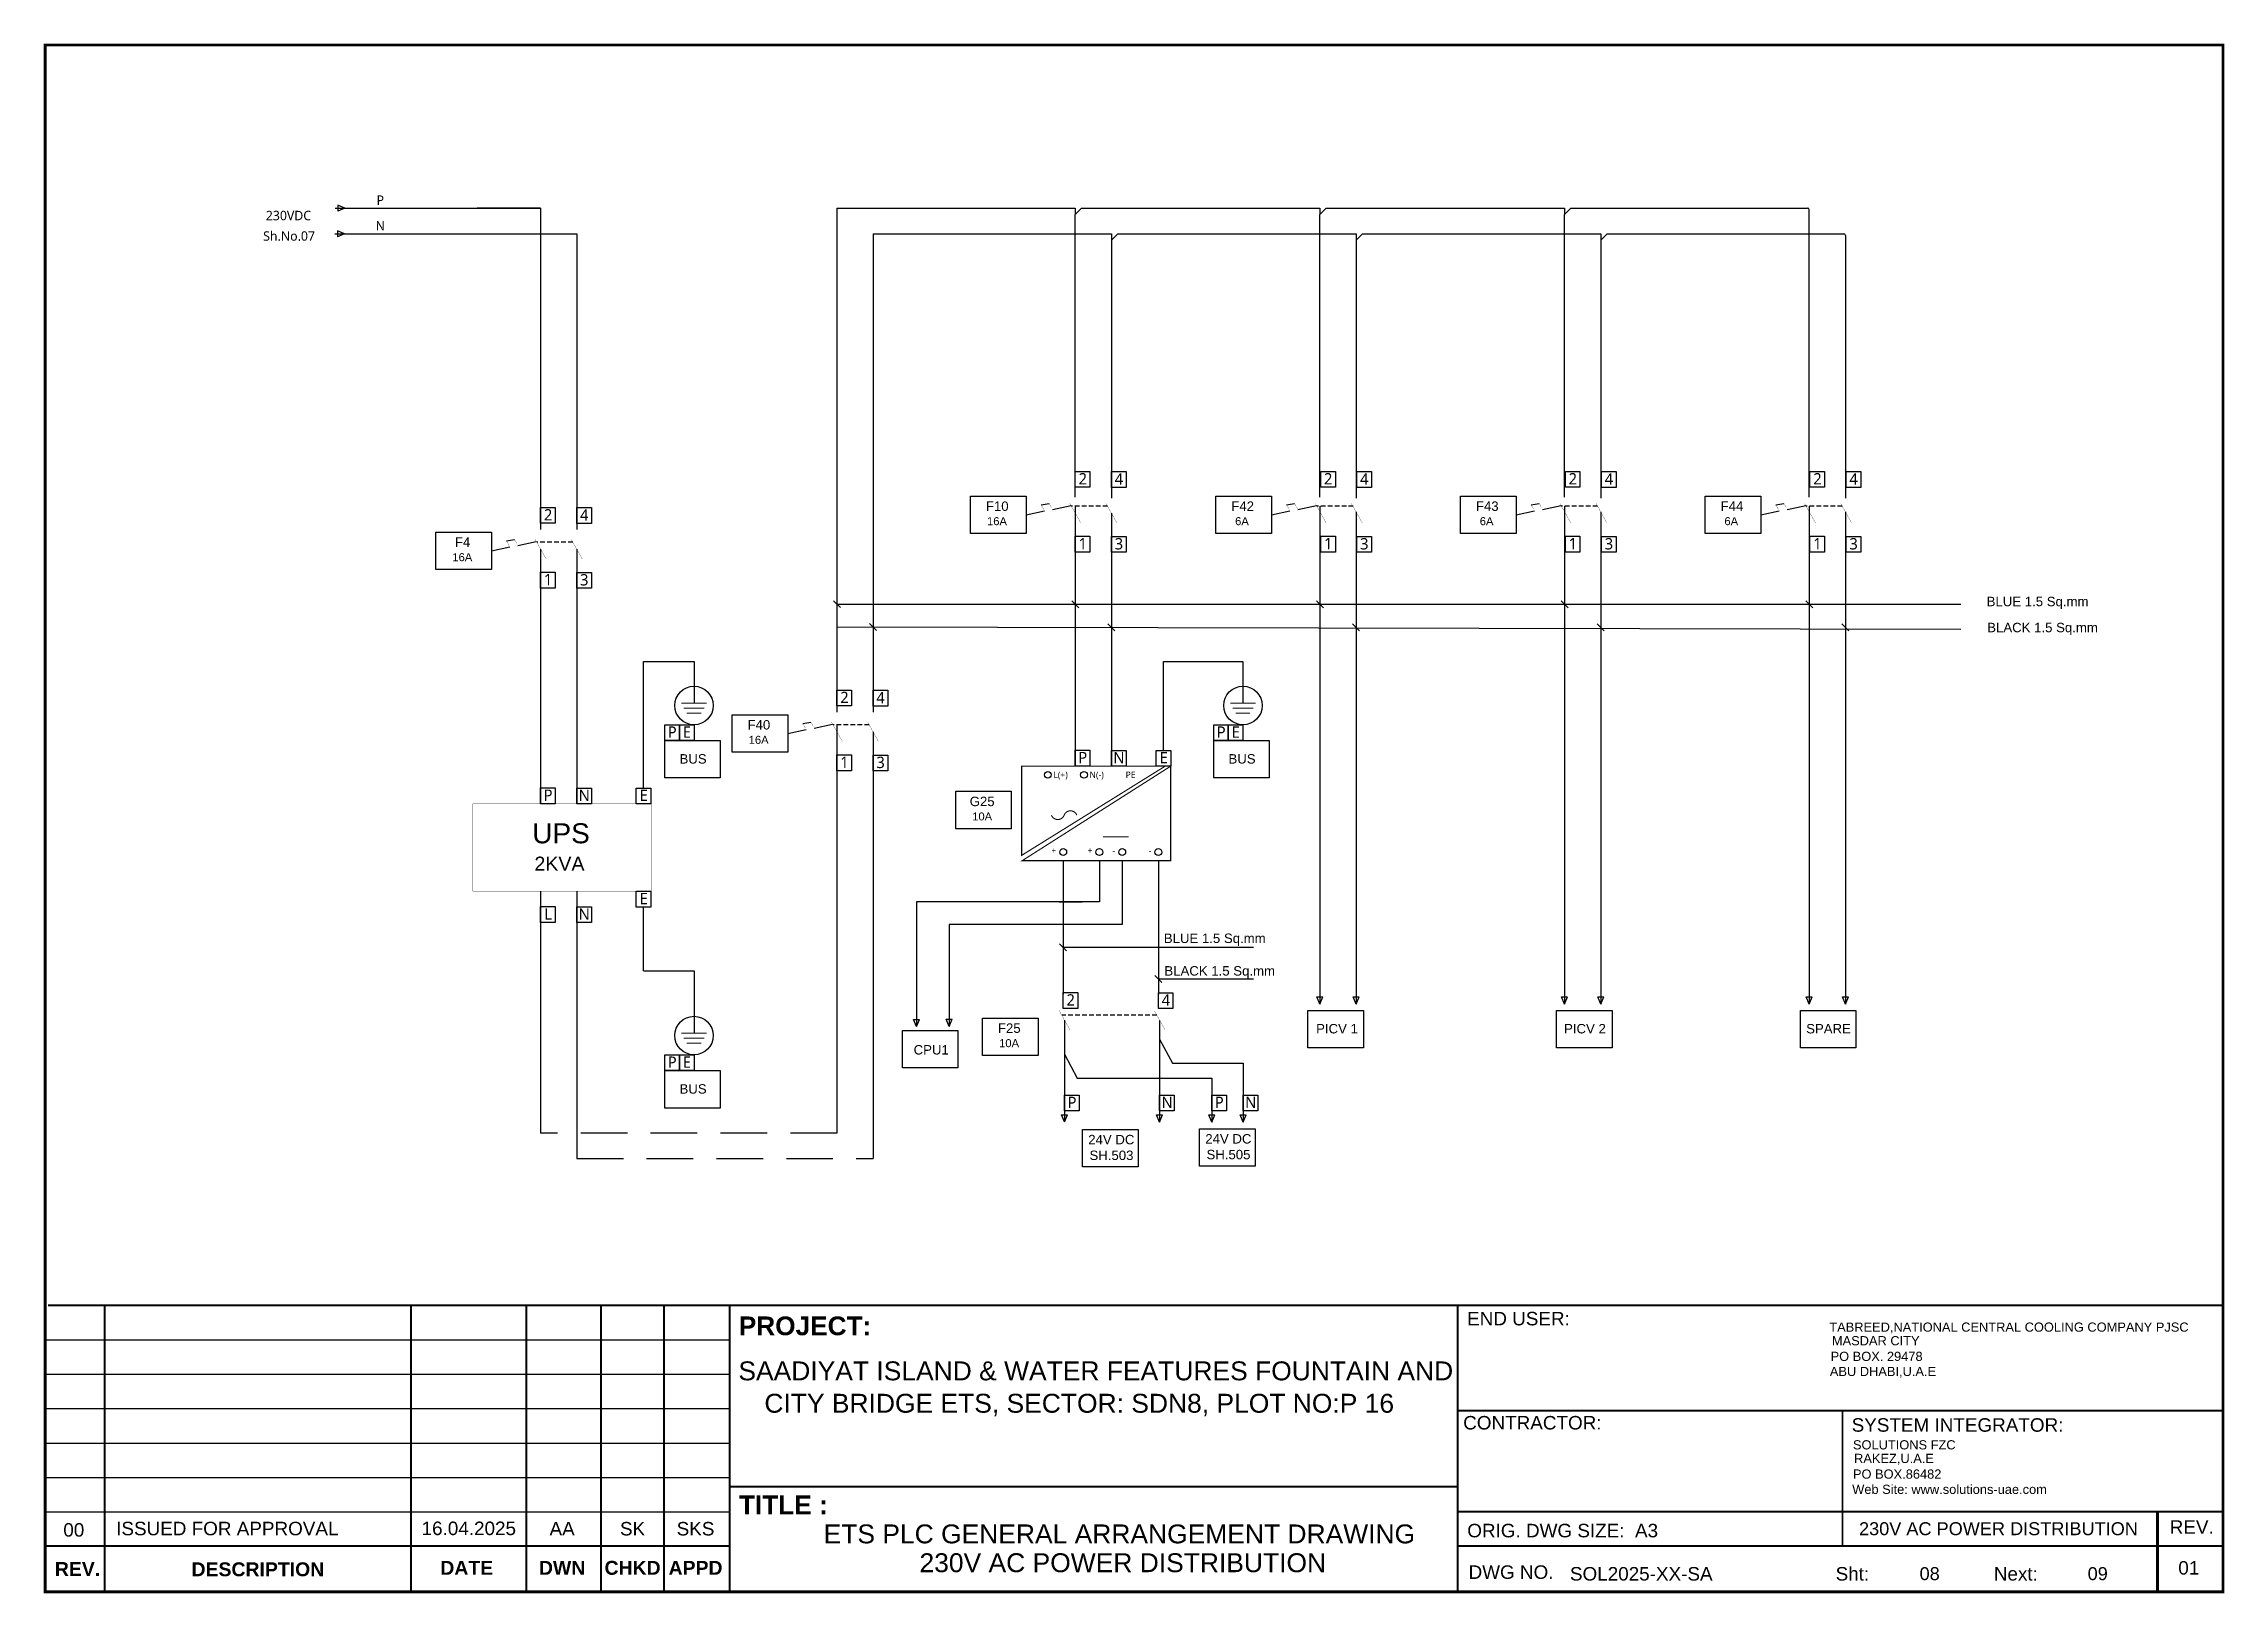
# Model space of a CAD drawing. Header units: inches. Extents: x 100535554 to 201081702, y 63708552 to 127420865.
# Drawn here: x 100545533 to 100546703, y 63709926 to 63710758 of the extents above; entities that cross this region are included whole.
import ezdxf
from ezdxf.enums import TextEntityAlignment as Align

# ---------------------------------------------------------------- set-up
doc = ezdxf.new("R2010")
doc.units = ezdxf.units.IN
doc.header["$MEASUREMENT"] = 0
for name, pattern in [('DASHED', [0.75, 0.5, -0.25]), ('EPLANLINE7', [0]), ('HIDDEN', [0.375, 0.25, -0.125])]:
    doc.linetypes.add(name, pattern=pattern)
doc.layers.add('BORDER', color=7, linetype='Continuous')
doc.layers.add('SYMBOL', color=4, linetype='Continuous')
doc.styles.add('A', font='arial.ttf')
doc.styles.add('ABB', font='arialbd.ttf')
doc.styles.add('MtXpl_Segoe_UI', font='segoeui.ttf')
doc.styles.get("Standard").update_dxf_attribs({"font": 'arial.ttf'})

msp = doc.modelspace()

# ---------------------------------------------------------------- texts
at = {"color": 7, "style": 'MtXpl_Segoe_UI'}
for s, height, p in [('230VDC', 5.0648, (100545664.384, 63710666.012)), ('P', 5.065, (100545713.704, 63710674.291)), ('Sh.No.07', 5.0648, (100545664.732, 63710655.032)), ('N', 5.065, (100545713.704, 63710660.531))]:
    msp.add_text(s, height=height, dxfattribs=at).set_placement(p, align=Align.MIDDLE_CENTER)
for s, height, style, p in [('2', 6.078, 'MtXpl_Segoe_UI', (100546090.724, 63710524.675)), ('4', 6.078, 'MtXpl_Segoe_UI', (100546110.11, 63710524.603)), ('2', 6.078, 'MtXpl_Segoe_UI', (100546222.425, 63710524.675)), ('4', 6.078, 'MtXpl_Segoe_UI', (100546241.811, 63710524.603)), ('2', 6.078, 'MtXpl_Segoe_UI', (100546353.729, 63710524.675)), ('4', 6.078, 'MtXpl_Segoe_UI', (100546373.115, 63710524.603)), ('2', 6.078, 'MtXpl_Segoe_UI', (100546485.033, 63710524.675)), ('4', 6.078, 'MtXpl_Segoe_UI', (100546504.419, 63710524.603)), ('2', 6.078, 'MtXpl_Segoe_UI', (100545803.754, 63710505.35)), ('4', 6.078, 'MtXpl_Segoe_UI', (100545823.139, 63710505.278)), ('1', 6.078, 'MtXpl_Segoe_UI', (100546090.724, 63710489.859)), ('3', 6.078, 'MtXpl_Segoe_UI', (100546110.11, 63710489.787)), ('1', 6.078, 'MtXpl_Segoe_UI', (100546222.425, 63710489.859)), ('3', 6.078, 'MtXpl_Segoe_UI', (100546241.811, 63710489.787)), ('1', 6.078, 'MtXpl_Segoe_UI', (100546353.729, 63710489.859)), ('3', 6.078, 'MtXpl_Segoe_UI', (100546373.115, 63710489.787)), ('1', 6.078, 'MtXpl_Segoe_UI', (100546485.033, 63710489.859)), ('3', 6.078, 'MtXpl_Segoe_UI', (100546504.419, 63710489.787)), ('1', 6.078, 'MtXpl_Segoe_UI', (100545803.754, 63710470.534)), ('3', 6.078, 'MtXpl_Segoe_UI', (100545823.139, 63710470.462)), ('2', 6.078, 'MtXpl_Segoe_UI', (100545962.801, 63710407.293)), ('4', 6.078, 'MtXpl_Segoe_UI', (100545982.186, 63710407.221)), ('P', 6.078, 'MtXpl_Segoe_UI', (100545870.362, 63710388.674)), ('E', 6.078, 'MtXpl_Segoe_UI', (100545878.215, 63710388.674)), ('P', 6.078, 'MtXpl_Segoe_UI', (100546164.994, 63710388.674)), ('E', 6.078, 'MtXpl_Segoe_UI', (100546172.847, 63710388.674)), ('1', 6.078, 'MtXpl_Segoe_UI', (100545962.801, 63710372.477)), ('3', 6.078, 'MtXpl_Segoe_UI', (100545982.186, 63710372.405)), ('P', 6.078, 'MtXpl_Segoe_UI', (100546090.724, 63710375.007)), ('N', 6.078, 'MtXpl_Segoe_UI', (100546110.11, 63710374.935)), ('E', 6.078, 'MtXpl_Segoe_UI', (100546134.152, 63710374.935)), ('P', 6.078, 'MtXpl_Segoe_UI', (100545803.754, 63710354.807)), ('N', 6.078, 'MtXpl_Segoe_UI', (100545823.139, 63710354.735)), ('E', 6.078, 'MtXpl_Segoe_UI', (100545855.03, 63710354.735)), ('L', 6.078, 'MtXpl_Segoe_UI', (100545803.754, 63710291.031)), ('N', 6.078, 'MtXpl_Segoe_UI', (100545823.139, 63710290.959)), ('E', 6.078, 'MtXpl_Segoe_UI', (100545855.03, 63710299.32)), ('2', 6.078, 'MtXpl_Segoe_UI', (100546084.232, 63710244.888)), ('4', 6.078, 'MtXpl_Segoe_UI', (100546135.282, 63710244.816)), ('P', 6.078, 'MtXpl_Segoe_UI', (100545870.362, 63710211.474)), ('E', 6.078, 'MtXpl_Segoe_UI', (100545878.215, 63710211.474)), ('P', 6.078, 'MtXpl_Segoe_UI', (100546084.94, 63710189.875)), ('N', 6.078, 'MtXpl_Segoe_UI', (100546135.99, 63710189.875)), ('P', 6.078, 'MtXpl_Segoe_UI', (100546163.954, 63710189.875)), ('N', 6.078, 'MtXpl_Segoe_UI', (100546180.883, 63710189.875)), ('230V AC POWER DISTRIBUTION', 6.96131, 'A', (100546582.165, 63709960.987)), ('08', 6.9613, 'A', (100546545.249, 63709936.861)), ('09', 6.9613, 'A', (100546635.447, 63709936.861))]:
    msp.add_text(s, height=height, dxfattribs=dict(style=style)).set_placement(p, align=Align.MIDDLE_CENTER)
at = {"color": 0, "style": 'MtXpl_Segoe_UI'}
for s, p in [('L(+)', (100546074.952, 63710365.742)), ('N(-)', (100546094.339, 63710365.742)), ('PE', (100546113.727, 63710365.742))]:
    msp.add_text(s, height=3.4939, dxfattribs=at).set_placement(p, align=Align.MIDDLE_LEFT)
for s, p in [('+', (100546076.482, 63710325.073)), ('+', (100546095.868, 63710325.073)), ('-', (100546108.113, 63710325.073)), ('-', (100546127.472, 63710325.073))]:
    msp.add_text(s, height=3.494, dxfattribs=at).set_placement(p, align=Align.MIDDLE_RIGHT)
at = {"char_height": 5.06483, "attachment_point": 1}
for s, insert, width in [('\\pi7.4156;F10\\P\\pi8.0289;{\\H0.8493x;16A}', (100546031.293, 63710512.508), 26.10448), ('\\pi7.4329;F42\\P\\pi9.4857;{\\H0.8493x;6A}', (100546162.994, 63710512.508), 26.10448), ('\\pi7.407;F43\\P\\pi9.4857;{\\H0.8493x;6A}', (100546294.298, 63710512.508), 26.10448), ('\\pi7.4174;F44\\P\\pi9.4857;{\\H0.8493x;6A}', (100546425.602, 63710512.508), 26.10448), ('\\pi9.3849;F4\\P\\pi8.0289;{\\H0.8493x;16A}', (100545744.323, 63710493.183), 26.10448), ('\\pi0.45474;BLUE 1.5 Sq.mm', (100546575.389, 63710461.325), 54.59464), ('\\pi3.293;BLACK 1.5 Sq.mm ', (100546572.855, 63710447.358), 64.99053), ('\\pi7.4156;F40\\P\\pi8.0289;{\\H0.8493x;16A}', (100545903.37, 63710395.127), 26.10448), ('\\pi6.222;BUS', (100545868.061, 63710376.836), 26.10448), ('\\pi6.222;BUS', (100546162.693, 63710376.836), 26.10448), ('\\pi6.6953;G25\\P\\pi8.0289;{\\H0.8493x;10A}', (100546023.334, 63710353.994), 26.10448), ('\\pi-1.4101;{\\H2.1233x;UPS\\P\\pi-0.24741;\\H0.7x;2KVA}', (100545796.658, 63710339.73), 26.10448), ('\\pi0.45474;BLUE 1.5 Sq.mm', (100546133.767, 63710280.511), 54.59464), ('\\pi3.293;BLACK 1.5 Sq.mm ', (100546131.233, 63710263.015), 64.99053), ('\\pi7.388;F25\\P\\pi8.0289;{\\H0.8493x;10A}', (100546037.79, 63710232.261), 26.10448), ('\\pi2.7671;PICV 1', (100546213.181, 63710231.962), 26.10448), ('\\pi2.3042;PICV 2', (100546346.73, 63710231.962), 26.10448), ('\\pi1.4076;SPARE', (100546477.556, 63710231.962), 26.10448), ('\\pi4.441;CPU1', (100545995.497, 63710220.64), 26.10448), ('\\pi6.222;BUS', (100545868.061, 63710199.637), 26.10448), ('\\pi0.90839;24V DC\\P\\pi1.5717;SH.503', (100546092.739, 63710172.427), 26.10448), ('\\pi0.90839;24V DC\\P\\pi1.5527;SH.505', (100546155.562, 63710172.837), 26.10448)]:
    msp.add_mtext(s, dxfattribs=dict(at, insert=insert, width=width))
at = {"layer": 'BORDER', "style": 'A'}
for s, p in [('ETS PLC GENERAL ARRANGEMENT DRAWING', (100545951.622, 63709953.114)), ('230V AC POWER DISTRIBUTION', (100546003.081, 63709937.646))]:
    msp.add_text(s, height=10.15, dxfattribs=at).set_placement(p)

# ---------------------------------------------------------------- blocks, each defined once
blk = doc.blocks.new('Title Frame_Al Bayt')
at = {"layer": 'BORDER'}
for p, q in [((897.4, -274.9), (1264.8, -274.9)), ((897.4, -293.3), (1264.8, -293.3)), ((897.4, -311.8), (1264.8, -311.8)), ((897.4, -330.3), (1264.8, -330.3)), ((897.4, -348.7), (1264.8, -348.7)), ((897.4, -367.2), (1264.8, -367.2))]:
    blk.add_line(p, q, dxfattribs=at)
at = {"layer": 'BORDER', "const_width": 1.54}
blk.add_lwpolyline([(897.4, 420.3), (897.4, -410.2), (2066.3, -410.2), (2066.3, 420.3)], close=True, dxfattribs=at)
at = {"layer": 'BORDER'}
for points, const_width in [([(899, -256.4), (2066.3, -256.4)], 1.08), ([(929.4, -410.2), (929.4, -256.4)], 1.08), ([(1093.7, -410.2), (1093.7, -256.4)], 1.08), ([(1093.7, -391.8), (1093.7, -256.4)], 1.08), ([(1155.6, -410.2), (1155.6, -256.4)], 1.08), ([(1195.8, -410.2), (1195.8, -256.4)], 1.08), ([(1195.8, -391.8), (1195.8, -256.4)], 1.08), ([(1229.6, -410.2), (1229.6, -256.4)], 1.08), ([(1229.6, -391.8), (1229.6, -256.4)], 1.08), ([(1264.8, -256.4), (1264.8, -410.2)], 1.08), ([(1655.6, -410.2), (1655.6, -256.4)], 1.08), ([(1655.6, -312.9), (2066.3, -312.9)], 0.923), ([(1862.1, -385.6), (1862.1, -312.9)], 0.923), ([(1655.6, -353.7), (1265.2, -353.7)], 1.08), ([(2066.3, -367.2), (1655.6, -367.2)], 1.08), ([(2031.2, -410.2), (2031.2, -367.2)], 1.54), ([(897.4, -385.6), (1264.8, -385.6)], 1.08), ([(2066.3, -385.6), (1655.6, -385.6)], 1.08)]:
    blk.add_lwpolyline(points, dxfattribs=dict(at, const_width=const_width))
for s, height, style, p in [('PROJECT:', 10.07, 'ABB', (1269.7, -272.4)), ('END USER:', 7.25, 'A', (1660.6, -267.1)), ('TABREED,NATIONAL CENTRAL COOLING COMPANY PJSC', 4.93, 'A', (1855, -270.5)), ('MASDAR CITY', 4.93, 'A', (1856.4, -277.8)), ('SAADIYAT ISLAND & WATER FEATURES FOUNTAIN AND', 10.15, 'A', (1269.5, -296.6)), ('ABU DHABI,U.A.E', 4.93, 'A', (1855.3, -294.3)), ('PO BOX. 29478', 4.93, 'A', (1855.7, -286.2)), (' CITY BRIDGE ETS, SECTOR: SDN8, PLOT NO:P 16', 10.15, 'A', (1279.5, -314)), ('CONTRACTOR:', 7.25, 'A', (1658.5, -323)), ('SYSTEM INTEGRATOR:', 7.25, 'A', (1867, -324.2)), ('SOLUTIONS FZC', 4.93, 'A', (1867.7, -333.7)), ('RAKEZ,U.A.E', 4.93, 'A', (1868.3, -341)), ('PO BOX.86482', 4.93, 'A', (1867.7, -349.4)), ('TITLE :', 10.07, 'ABB', (1269.8, -368.5)), ('Web Site: www.solutions-uae.com ', 4.93, 'A', (1867.3, -357.6)), ('ORIG. DWG SIZE:  A3', 7.25, 'A', (1660.7, -380.9)), ('REV.', 7.25, 'A', (2037.7, -379)), ('DWG NO.', 7.25, 'A', (1661.4, -403.2)), ('SOL2025-XX-SA', 7.25, 'A', (1715.8, -404.1)), ('Sht:', 7.25, 'A', (1858.4, -404.1)), ('Next:', 7.25, 'A', (1943.3, -404.1)), ('01', 7.25, 'A', (2042.3, -400.9))]:
    blk.add_text(s, height=height, dxfattribs=dict(at, style=style)).set_placement(p)
for s, height, style, p in [('00', 7.25, 'A', (912.8, -376.9)), ('REV.', 7.46, 'ABB', (914.8, -397.9))]:
    blk.add_text(s, height=height, dxfattribs=dict(at, style=style)).set_placement(p, align=Align.MIDDLE)
for s, height, style, p in [('ISSUED FOR APPROVAL', 7.25, 'A', (995.2, -379.8)), ('16.04.2025', 7.25, 'A', (1124.8, -379.7)), ('AA', 7.25, 'A', (1174.9, -379.9)), ('SK', 7.25, 'A', (1212.7, -379.9)), ('SKS', 7.25, 'A', (1246.5, -379.9)), ('DESCRIPTION', 7.463, 'ABB', (1011.6, -401.8)), ('DATE', 7.46, 'ABB', (1123.7, -401)), ('DWN', 7.46, 'ABB', (1174.9, -401)), ('CHKD', 7.46, 'ABB', (1212.7, -401)), ('APPD', 7.46, 'ABB', (1246.5, -401))]:
    blk.add_text(s, height=height, dxfattribs=dict(at, style=style)).set_placement(p, align=Align.CENTER)
blk = doc.blocks.new('LOOP-TOP-1')
at = {"layer": 'SYMBOL'}
for p, q in [((0, 0), (2, 0)), ((2, 0), (2, -2)), ((2, -2), (4, 0))]:
    blk.add_line(p, q, dxfattribs=at)
blk = doc.blocks.new('ARROW')
at = {"layer": 'SYMBOL', "color": 0, "linetype": 'EPLANLINE7'}
for p, q in [((0, -11.2), (-6.9, 5.1)), ((-6.9, 5.1), (6.9, 5.1)), ((0, 11.2), (0, -11.2)), ((0, -11.2), (6.9, 5.1))]:
    blk.add_line(p, q, dxfattribs=at)

# ---------------------------------------------------------------- linework, layer by layer
at = {"color": 7}
for p, q in [((100545690.853, 63710669.99), (100545799.741, 63710669.985)), ((100545799.741, 63710669.988), (100545799.741, 63710497.449)), ((100545958.788, 63710669.985), (100546083.331, 63710669.985)), ((100545958.788, 63710669.985), (100545958.788, 63710399.393)), ((100546090.092, 63710669.98), (100546214.635, 63710669.98)), ((100546221.396, 63710669.975), (100546345.939, 63710669.975)), ((100546352.7, 63710669.969), (100546479.727, 63710669.969)), ((100545694.583, 63710656.228), (100545819.126, 63710656.223)), ((100545765.515, 63710656.224), (100545819.126, 63710656.224)), ((100545819.126, 63710656.226), (100545819.126, 63710497.449)), ((100545978.173, 63710656.228), (100546102.716, 63710656.223)), ((100545978.173, 63710656.228), (100545978.173, 63710399.393)), ((100546109.477, 63710656.223), (100546234.02, 63710656.217)), ((100546240.781, 63710656.217), (100546365.324, 63710656.212)), ((100546372.085, 63710656.212), (100546499.113, 63710656.207)), ((100546500.009, 63710655.311), (100546500.009, 63710514.225)), ((100546106.097, 63710652.842), (100546106.097, 63710514.241)), ((100546237.401, 63710652.837), (100546237.401, 63710514.236)), ((100546368.705, 63710652.842), (100546368.705, 63710514.241)), ((100546086.711, 63710509.949), (100546086.711, 63710370.371)), ((100546106.097, 63710506.206), (100546106.097, 63710370.371)), ((100546218.015, 63710509.961), (100546218.015, 63710247.902)), ((100546237.401, 63710506.915), (100546237.401, 63710247.902)), ((100546349.319, 63710509.951), (100546349.319, 63710247.897)), ((100546368.705, 63710506.915), (100546368.705, 63710247.897)), ((100546480.623, 63710509.945), (100546480.623, 63710247.892)), ((100546500.009, 63710506.915), (100546500.009, 63710247.892)), ((100545799.741, 63710486.881), (100545799.741, 63710350.171)), ((100545819.126, 63710486.881), (100545819.126, 63710350.171)), ((100545958.785, 63710457.363), (100546561.96, 63710457.363)), ((100545958.788, 63710445.195), (100546561.96, 63710443.861)), ((100545958.788, 63710392.58), (100545958.788, 63710173.42)), ((100545978.173, 63710388.825), (100545978.173, 63710159.656)), ((100546080.219, 63710319.649), (100546080.219, 63710247.908)), ((100546099.604, 63710319.649), (100546099.604, 63710297.579)), ((100546111.883, 63710319.649), (100546111.883, 63710285.299)), ((100546131.269, 63710319.649), (100546131.269, 63710247.908)), ((100545799.741, 63710303.247), (100545799.741, 63710173.411)), ((100545819.126, 63710303.247), (100545819.126, 63710159.656))]:
    msp.add_line(p, q, dxfattribs=at)
for p, q in [((100545799.741, 63710669.985), (100545765.71, 63710669.985)), ((100546480.623, 63710514.796), (100546480.623, 63710669.073)), ((100546086.711, 63710514.811), (100546086.711, 63710666.605)), ((100546218.015, 63710514.806), (100546218.015, 63710666.599)), ((100546349.319, 63710514.811), (100546349.319, 63710666.605)), ((100546060.306, 63710505.366), (100546070.206, 63710507.457)), ((100546068.429, 63710510.63), (100546072.717, 63710511.424)), ((100546074.495, 63710508.251), (100546084.395, 63710510.341)), ((100546192.007, 63710505.366), (100546201.907, 63710507.457)), ((100546200.13, 63710510.63), (100546204.418, 63710511.424)), ((100546206.196, 63710508.251), (100546216.096, 63710510.341)), ((100546323.311, 63710505.366), (100546333.211, 63710507.457)), ((100546331.434, 63710510.63), (100546335.722, 63710511.424)), ((100546337.5, 63710508.251), (100546347.4, 63710510.341)), ((100546454.615, 63710505.366), (100546464.515, 63710507.457)), ((100546462.738, 63710510.63), (100546467.026, 63710511.424)), ((100546468.804, 63710508.251), (100546478.704, 63710510.341)), ((100545781.458, 63710491.305), (100545785.746, 63710492.099)), ((100545773.336, 63710486.041), (100545783.236, 63710488.131)), ((100545787.524, 63710488.926), (100545797.424, 63710491.016)), ((100545854.943, 63710358.663), (100545854.943, 63710426.621)), ((100545854.943, 63710426.621), (100545882.054, 63710426.621)), ((100545882.054, 63710426.621), (100545882.054, 63710404.269)), ((100546134.065, 63710378.862), (100546134.065, 63710426.621)), ((100546134.065, 63710426.621), (100546176.687, 63710426.621)), ((100546176.687, 63710426.621), (100546176.687, 63710404.269)), ((100545932.383, 63710387.984), (100545942.283, 63710390.075)), ((100545940.505, 63710393.248), (100545944.793, 63710394.042)), ((100545946.571, 63710390.869), (100545956.471, 63710392.96)), ((100545854.943, 63710260.494), (100545854.943, 63710294.756)), ((100546099.604, 63710297.579), (100546001.448, 63710297.579)), ((100546001.448, 63710297.579), (100546001.448, 63710235.809)), ((100546078.1, 63710297.579), (100546090.379, 63710297.579)), ((100546111.883, 63710285.299), (100546019.088, 63710285.299)), ((100546019.088, 63710285.299), (100546019.088, 63710235.892)), ((100546131.269, 63710273.02), (100546080.219, 63710273.02)), ((100546182.319, 63710273.02), (100546131.269, 63710273.02)), ((100545854.943, 63710260.494), (100545882.054, 63710260.494)), ((100545882.054, 63710260.494), (100545882.054, 63710227.063)), ((100546182.319, 63710256.083), (100546131.269, 63710256.083)), ((100546080.927, 63710233.995), (100546080.927, 63710184.587)), ((100546131.977, 63710233.922), (100546131.977, 63710184.515)), ((100546131.977, 63710223.767), (100546138.783, 63710210.966)), ((100546080.927, 63710215.711), (100546087.733, 63710202.91)), ((100546138.783, 63710210.966), (100546176.87, 63710210.966)), ((100546176.87, 63710210.966), (100546176.87, 63710184.515)), ((100546087.733, 63710202.91), (100546159.941, 63710202.91)), ((100546159.941, 63710202.91), (100546159.941, 63710184.515))]:
    msp.add_line(p, q)
at = {"color": 7, "linetype": 'DASHED', "ltscale": 5}
for p, q in [((100546103.993, 63710509.961), (100546084.63, 63710509.921)), ((100546235.918, 63710509.961), (100546216.386, 63710509.961)), ((100546366.998, 63710509.961), (100546347.613, 63710509.961)), ((100546498.302, 63710509.961), (100546478.917, 63710509.961)), ((100545817.023, 63710490.636), (100545797.637, 63710490.636)), ((100545976.07, 63710392.58), (100545956.684, 63710392.58)), ((100546130.396, 63710236.745), (100546079.388, 63710236.741))]:
    msp.add_line(p, q, dxfattribs=at)
at = {"color": 7, "lineweight": 13}
for p, q in [((100545960.66, 63710455.488), (100545956.916, 63710459.232)), ((100546088.584, 63710455.482), (100546084.839, 63710459.227)), ((100546219.888, 63710455.477), (100546216.143, 63710459.221)), ((100546351.192, 63710455.472), (100546347.447, 63710459.216)), ((100546482.496, 63710455.467), (100546478.751, 63710459.211)), ((100545980.045, 63710443.28), (100545976.301, 63710447.024)), ((100546107.969, 63710443.076), (100546104.225, 63710446.82)), ((100546239.273, 63710443.071), (100546235.529, 63710446.815)), ((100546370.577, 63710443.065), (100546366.833, 63710446.81)), ((100546501.881, 63710443.06), (100546498.137, 63710446.804)), ((100546082.012, 63710271.227), (100546078.267, 63710274.972)), ((100546133.062, 63710254.291), (100546129.317, 63710258.035))]:
    msp.add_line(p, q, dxfattribs=at)
at = {"color": 7, "linetype": 'HIDDEN', "ltscale": 100}
for p, q in [((100545958.788, 63710173.42), (100545799.741, 63710173.411)), ((100545819.126, 63710159.656), (100545978.173, 63710159.656))]:
    msp.add_line(p, q, dxfattribs=at)
for points in [[(100546086.711, 63710528.602), (100546094.564, 63710528.602), (100546094.564, 63710520.111), (100546086.711, 63710520.111)], [(100546106.097, 63710528.53), (100546113.949, 63710528.53), (100546113.949, 63710520.039), (100546106.097, 63710520.039)], [(100546218.412, 63710528.602), (100546226.265, 63710528.602), (100546226.265, 63710520.111), (100546218.412, 63710520.111)], [(100546237.798, 63710528.53), (100546245.65, 63710528.53), (100546245.65, 63710520.039), (100546237.798, 63710520.039)], [(100546349.716, 63710528.602), (100546357.569, 63710528.602), (100546357.569, 63710520.111), (100546349.716, 63710520.111)], [(100546369.102, 63710528.53), (100546376.954, 63710528.53), (100546376.954, 63710520.039), (100546369.102, 63710520.039)], [(100546481.02, 63710528.602), (100546488.873, 63710528.602), (100546488.873, 63710520.111), (100546481.02, 63710520.111)], [(100546500.406, 63710528.53), (100546508.258, 63710528.53), (100546508.258, 63710520.039), (100546500.406, 63710520.039)], [(100546030.474, 63710515.396), (100546060.306, 63710515.396), (100546060.306, 63710495.336), (100546030.474, 63710495.336)], [(100546162.175, 63710515.396), (100546192.007, 63710515.396), (100546192.007, 63710495.336), (100546162.175, 63710495.336)], [(100546293.479, 63710515.396), (100546323.311, 63710515.396), (100546323.311, 63710495.336), (100546293.479, 63710495.336)], [(100546424.783, 63710515.396), (100546454.615, 63710515.396), (100546454.615, 63710495.336), (100546424.783, 63710495.336)], [(100545799.741, 63710509.277), (100545807.593, 63710509.277), (100545807.593, 63710500.786), (100545799.741, 63710500.786)], [(100545819.126, 63710509.205), (100545826.979, 63710509.205), (100545826.979, 63710500.714), (100545819.126, 63710500.714)], [(100545743.504, 63710496.071), (100545773.336, 63710496.071), (100545773.336, 63710476.011), (100545743.504, 63710476.011)], [(100546086.711, 63710493.786), (100546094.564, 63710493.786), (100546094.564, 63710485.295), (100546086.711, 63710485.295)], [(100546106.097, 63710493.714), (100546113.949, 63710493.714), (100546113.949, 63710485.223), (100546106.097, 63710485.223)], [(100546218.412, 63710493.786), (100546226.265, 63710493.786), (100546226.265, 63710485.295), (100546218.412, 63710485.295)], [(100546237.798, 63710493.714), (100546245.65, 63710493.714), (100546245.65, 63710485.223), (100546237.798, 63710485.223)], [(100546349.716, 63710493.786), (100546357.569, 63710493.786), (100546357.569, 63710485.295), (100546349.716, 63710485.295)], [(100546369.102, 63710493.714), (100546376.954, 63710493.714), (100546376.954, 63710485.223), (100546369.102, 63710485.223)], [(100546481.02, 63710493.786), (100546488.873, 63710493.786), (100546488.873, 63710485.295), (100546481.02, 63710485.295)], [(100546500.406, 63710493.714), (100546508.258, 63710493.714), (100546508.258, 63710485.223), (100546500.406, 63710485.223)], [(100545799.741, 63710474.461), (100545807.593, 63710474.461), (100545807.593, 63710465.97), (100545799.741, 63710465.97)], [(100545819.126, 63710474.389), (100545826.979, 63710474.389), (100545826.979, 63710465.897), (100545819.126, 63710465.897)], [(100545958.788, 63710411.22), (100545966.64, 63710411.22), (100545966.64, 63710402.729), (100545958.788, 63710402.729)], [(100545978.173, 63710411.148), (100545986.026, 63710411.148), (100545986.026, 63710402.657), (100545978.173, 63710402.657)], [(100545902.551, 63710398.014), (100545932.383, 63710398.014), (100545932.383, 63710377.955), (100545902.551, 63710377.955)], [(100545866.349, 63710392.601), (100545874.202, 63710392.601), (100545874.202, 63710384.109), (100545866.349, 63710384.109)], [(100545874.202, 63710392.601), (100545882.054, 63710392.601), (100545882.054, 63710384.109), (100545874.202, 63710384.109)], [(100546160.981, 63710392.601), (100546168.834, 63710392.601), (100546168.834, 63710384.109), (100546160.981, 63710384.109)], [(100546168.834, 63710392.601), (100546176.687, 63710392.601), (100546176.687, 63710384.109), (100546168.834, 63710384.109)], [(100545866.349, 63710384.109), (100545896.181, 63710384.109), (100545896.181, 63710364.05), (100545866.349, 63710364.05)], [(100545958.788, 63710376.404), (100545966.64, 63710376.404), (100545966.64, 63710367.913), (100545958.788, 63710367.913)], [(100545978.173, 63710376.332), (100545986.026, 63710376.332), (100545986.026, 63710367.841), (100545978.173, 63710367.841)], [(100546086.711, 63710378.934), (100546094.564, 63710378.934), (100546094.564, 63710370.443), (100546086.711, 63710370.443)], [(100546106.097, 63710378.862), (100546113.949, 63710378.862), (100546113.949, 63710370.371), (100546106.097, 63710370.371)], [(100546130.139, 63710378.862), (100546137.992, 63710378.862), (100546137.992, 63710370.371), (100546130.139, 63710370.371)], [(100546160.981, 63710384.109), (100546190.814, 63710384.109), (100546190.814, 63710364.05), (100546160.981, 63710364.05)], [(100545799.741, 63710358.735), (100545807.593, 63710358.735), (100545807.593, 63710350.243), (100545799.741, 63710350.243)], [(100545819.126, 63710358.663), (100545826.979, 63710358.663), (100545826.979, 63710350.171), (100545819.126, 63710350.171)], [(100545851.017, 63710358.663), (100545858.87, 63710358.663), (100545858.87, 63710350.171), (100545851.017, 63710350.171)], [(100546022.515, 63710356.881), (100546052.347, 63710356.881), (100546052.347, 63710336.822), (100546022.515, 63710336.822)], [(100545799.741, 63710294.959), (100545807.593, 63710294.959), (100545807.593, 63710286.467), (100545799.741, 63710286.467)], [(100545819.126, 63710294.886), (100545826.979, 63710294.886), (100545826.979, 63710286.395), (100545819.126, 63710286.395)], [(100545851.017, 63710303.247), (100545858.87, 63710303.247), (100545858.87, 63710294.756), (100545851.017, 63710294.756)], [(100546080.219, 63710248.815), (100546088.071, 63710248.815), (100546088.071, 63710240.324), (100546080.219, 63710240.324)], [(100546131.269, 63710248.743), (100546139.121, 63710248.743), (100546139.121, 63710240.252), (100546131.269, 63710240.252)], [(100546036.971, 63710235.148), (100546066.803, 63710235.148), (100546066.803, 63710215.089), (100546036.971, 63710215.089)], [(100546211.469, 63710239.235), (100546241.301, 63710239.235), (100546241.301, 63710219.176), (100546211.469, 63710219.176)], [(100546345.018, 63710239.235), (100546374.85, 63710239.235), (100546374.85, 63710219.176), (100546345.018, 63710219.176)], [(100546475.844, 63710239.235), (100546505.676, 63710239.235), (100546505.676, 63710219.176), (100546475.844, 63710219.176)], [(100545993.882, 63710228.542), (100546023.714, 63710228.542), (100546023.714, 63710208.483), (100545993.882, 63710208.483)], [(100545866.349, 63710215.401), (100545874.202, 63710215.401), (100545874.202, 63710206.91), (100545866.349, 63710206.91)], [(100545874.202, 63710215.401), (100545882.054, 63710215.401), (100545882.054, 63710206.91), (100545874.202, 63710206.91)], [(100545866.349, 63710206.91), (100545896.181, 63710206.91), (100545896.181, 63710186.851), (100545866.349, 63710186.851)], [(100546080.927, 63710193.802), (100546088.779, 63710193.802), (100546088.779, 63710185.311), (100546080.927, 63710185.311)], [(100546131.977, 63710193.802), (100546139.83, 63710193.802), (100546139.83, 63710185.311), (100546131.977, 63710185.311)], [(100546159.941, 63710193.802), (100546167.794, 63710193.802), (100546167.794, 63710185.311), (100546159.941, 63710185.311)], [(100546176.87, 63710193.802), (100546184.722, 63710193.802), (100546184.722, 63710185.311), (100546176.87, 63710185.311)], [(100546090.522, 63710175.323), (100546120.354, 63710175.323), (100546120.354, 63710155.263), (100546090.522, 63710155.263)], [(100546153.345, 63710175.732), (100546183.177, 63710175.732), (100546183.177, 63710155.673), (100546153.345, 63710155.673)]]:
    msp.add_lwpolyline(points, close=True)
at = {"color": 0}
for points, const_width in [([(100546070.206, 63710507.457), (100546068.429, 63710510.63), (100546070.206, 63710507.457)], 0.136), ([(100546074.495, 63710508.251), (100546072.717, 63710511.424), (100546074.495, 63710508.251)], 0.136), ([(100546088.841, 63710502.406), (100546083.788, 63710511.424), (100546089.635, 63710500.989)], 0.136), ([(100546108.226, 63710502.406), (100546103.174, 63710511.424), (100546109.02, 63710500.989)], 0.136), ([(100546201.907, 63710507.457), (100546200.13, 63710510.63), (100546201.907, 63710507.457)], 0.136), ([(100546206.196, 63710508.251), (100546204.418, 63710511.424), (100546206.196, 63710508.251)], 0.136), ([(100546220.542, 63710502.406), (100546215.489, 63710511.424), (100546221.336, 63710500.989)], 0.136), ([(100546239.927, 63710502.406), (100546234.875, 63710511.424), (100546240.721, 63710500.989)], 0.136), ([(100546333.211, 63710507.457), (100546331.434, 63710510.63), (100546333.211, 63710507.457)], 0.136), ([(100546337.5, 63710508.251), (100546335.722, 63710511.424), (100546337.5, 63710508.251)], 0.136), ([(100546351.846, 63710502.406), (100546346.793, 63710511.424), (100546352.64, 63710500.989)], 0.136), ([(100546371.231, 63710502.406), (100546366.179, 63710511.424), (100546372.025, 63710500.989)], 0.136), ([(100546464.515, 63710507.457), (100546462.738, 63710510.63), (100546464.515, 63710507.457)], 0.136), ([(100546468.804, 63710508.251), (100546467.026, 63710511.424), (100546468.804, 63710508.251)], 0.136), ([(100546483.15, 63710502.406), (100546478.097, 63710511.424), (100546483.944, 63710500.989)], 0.136), ([(100546502.535, 63710502.406), (100546497.483, 63710511.424), (100546503.329, 63710500.989)], 0.136), ([(100545783.236, 63710488.131), (100545781.458, 63710491.305), (100545783.236, 63710488.131)], 0.136), ([(100545787.524, 63710488.926), (100545785.746, 63710492.099), (100545787.524, 63710488.926)], 0.136), ([(100545801.87, 63710483.081), (100545796.818, 63710492.099), (100545802.664, 63710481.664)], 0.136), ([(100545821.256, 63710483.081), (100545816.203, 63710492.099), (100545822.05, 63710481.664)], 0.136), ([(100545875.238, 63710404.262), (100545888.871, 63710404.262)], 0.582), ([(100545876.545, 63710401.556), (100545887.564, 63710401.556)], 0.582), ([(100545878.194, 63710398.849), (100545885.915, 63710398.849)], 0.582), ([(100546169.87, 63710404.262), (100546183.503, 63710404.262)], 0.582), ([(100546171.177, 63710401.556), (100546182.196, 63710401.556)], 0.582), ([(100546172.826, 63710398.849), (100546180.547, 63710398.849)], 0.582), ([(100545942.283, 63710390.075), (100545940.505, 63710393.248), (100545942.283, 63710390.075)], 0.136), ([(100545946.571, 63710390.869), (100545944.793, 63710394.042), (100545946.571, 63710390.869)], 0.136), ([(100545960.917, 63710385.024), (100545955.865, 63710394.042), (100545961.711, 63710383.607)], 0.136), ([(100545980.303, 63710385.024), (100545975.25, 63710394.042), (100545981.097, 63710383.607)], 0.136), ([(100546101.639, 63710332.485), (100546115.271, 63710332.485)], 0.582), ([(100546083.056, 63710230.194), (100546078.004, 63710239.212), (100546083.85, 63710228.777)], 0.136), ([(100546134.107, 63710230.122), (100546129.054, 63710239.14), (100546134.9, 63710228.705)], 0.136), ([(100545875.238, 63710227.063), (100545888.871, 63710227.063)], 0.582), ([(100545876.545, 63710224.356), (100545887.564, 63710224.356)], 0.582), ([(100545878.194, 63710221.65), (100545885.915, 63710221.65)], 0.582)]:
    msp.add_lwpolyline(points, dxfattribs=dict(at, const_width=const_width))
at = {"color": 0, "const_width": 0.582}
for points in [[(100546137.87, 63710370.371), (100546137.87, 63710319.649), (100546058.206, 63710319.649)], [(100546057.904, 63710322.495), (100546057.904, 63710370.371), (100546134.904, 63710370.371)]]:
    msp.add_lwpolyline(points, close=True, dxfattribs=at)
at = {"color": 7, "const_width": 0.136}
msp.add_lwpolyline([(100545763.364, 63710303.247), (100545859.1, 63710303.247), (100545859.1, 63710350.171), (100545763.364, 63710350.171)], close=True, dxfattribs=at)
at = {"color": 0, "const_width": 0.582}
for points in [[(100546073.887, 63710344.045, 0.6786032), (100546080.704, 63710344.045, -3.19312488)], [(100546087.52, 63710344.045, 0.69793156), (100546080.704, 63710344.045, -3.19312488)]]:
    msp.add_lwpolyline(points, format="xyb", dxfattribs=at)
for centre, radius in [((100545882.054, 63710402.947), 10.346), ((100546176.687, 63710402.947), 10.346), ((100546111.883, 63710324.278), 1.818), ((100546131.242, 63710324.278), 1.818), ((100545882.054, 63710225.747), 10.346)]:
    msp.add_circle(centre, radius)
at = {"color": 0}
for centre in [(100546071.978, 63710365.742), (100546091.366, 63710365.742), (100546080.219, 63710324.278), (100546099.604, 63710324.278)]:
    msp.add_circle(centre, 1.818, dxfattribs=at)
msp.add_arc((100546479.727, 63710669.073), 0.896, 0, 90)
at = {"color": 7}
msp.add_arc((100546499.113, 63710655.311), 0.896, 0, 89.997584, dxfattribs=at)

# ---------------------------------------------------------------- block references
at = {"xscale": -0.2329299072, "yscale": 0.2329299072, "zscale": 0.2329299072, "rotation": 90}
for p in [(100545692.047, 63710669.985), (100545691.852, 63710656.224)]:
    msp.add_blockref('ARROW', p, dxfattribs=at)
at = {"color": 7, "xscale": 1.690219415808, "yscale": 1.690219415808, "zscale": 1.690219415808}
for p in [(100546083.331, 63710669.985), (100546214.635, 63710669.98), (100546345.939, 63710669.975), (100546102.716, 63710656.223), (100546234.02, 63710656.217), (100546365.324, 63710656.212)]:
    msp.add_blockref('LOOP-TOP-1', p, dxfattribs=at)
at = {"xscale": 0.2329299072, "yscale": 0.2329299072, "zscale": 0.2329299072}
for p in [(100546218.015, 63710245.3), (100546237.401, 63710245.298), (100546349.319, 63710245.295), (100546368.705, 63710245.293), (100546480.623, 63710245.29), (100546500.009, 63710245.288), (100546001.448, 63710233.21), (100546019.088, 63710233.293), (100546080.927, 63710181.988), (100546131.977, 63710181.916), (100546159.941, 63710181.916), (100546176.87, 63710181.916)]:
    msp.add_blockref('ARROW', p, dxfattribs=at)
at = {"layer": 'BORDER'}
msp.add_blockref('Title Frame_Al Bayt', (100544636.382, 63710337.253), dxfattribs=at)

msp.set_redraw_order([(e.dxf.handle, doc.entitydb.next_handle()) for e in msp.query("TEXT MTEXT ATTDEF DIMENSION ARC_DIMENSION")])  # texts and dimensions are drawn at this point

doc.saveas('drawing.dxf')
